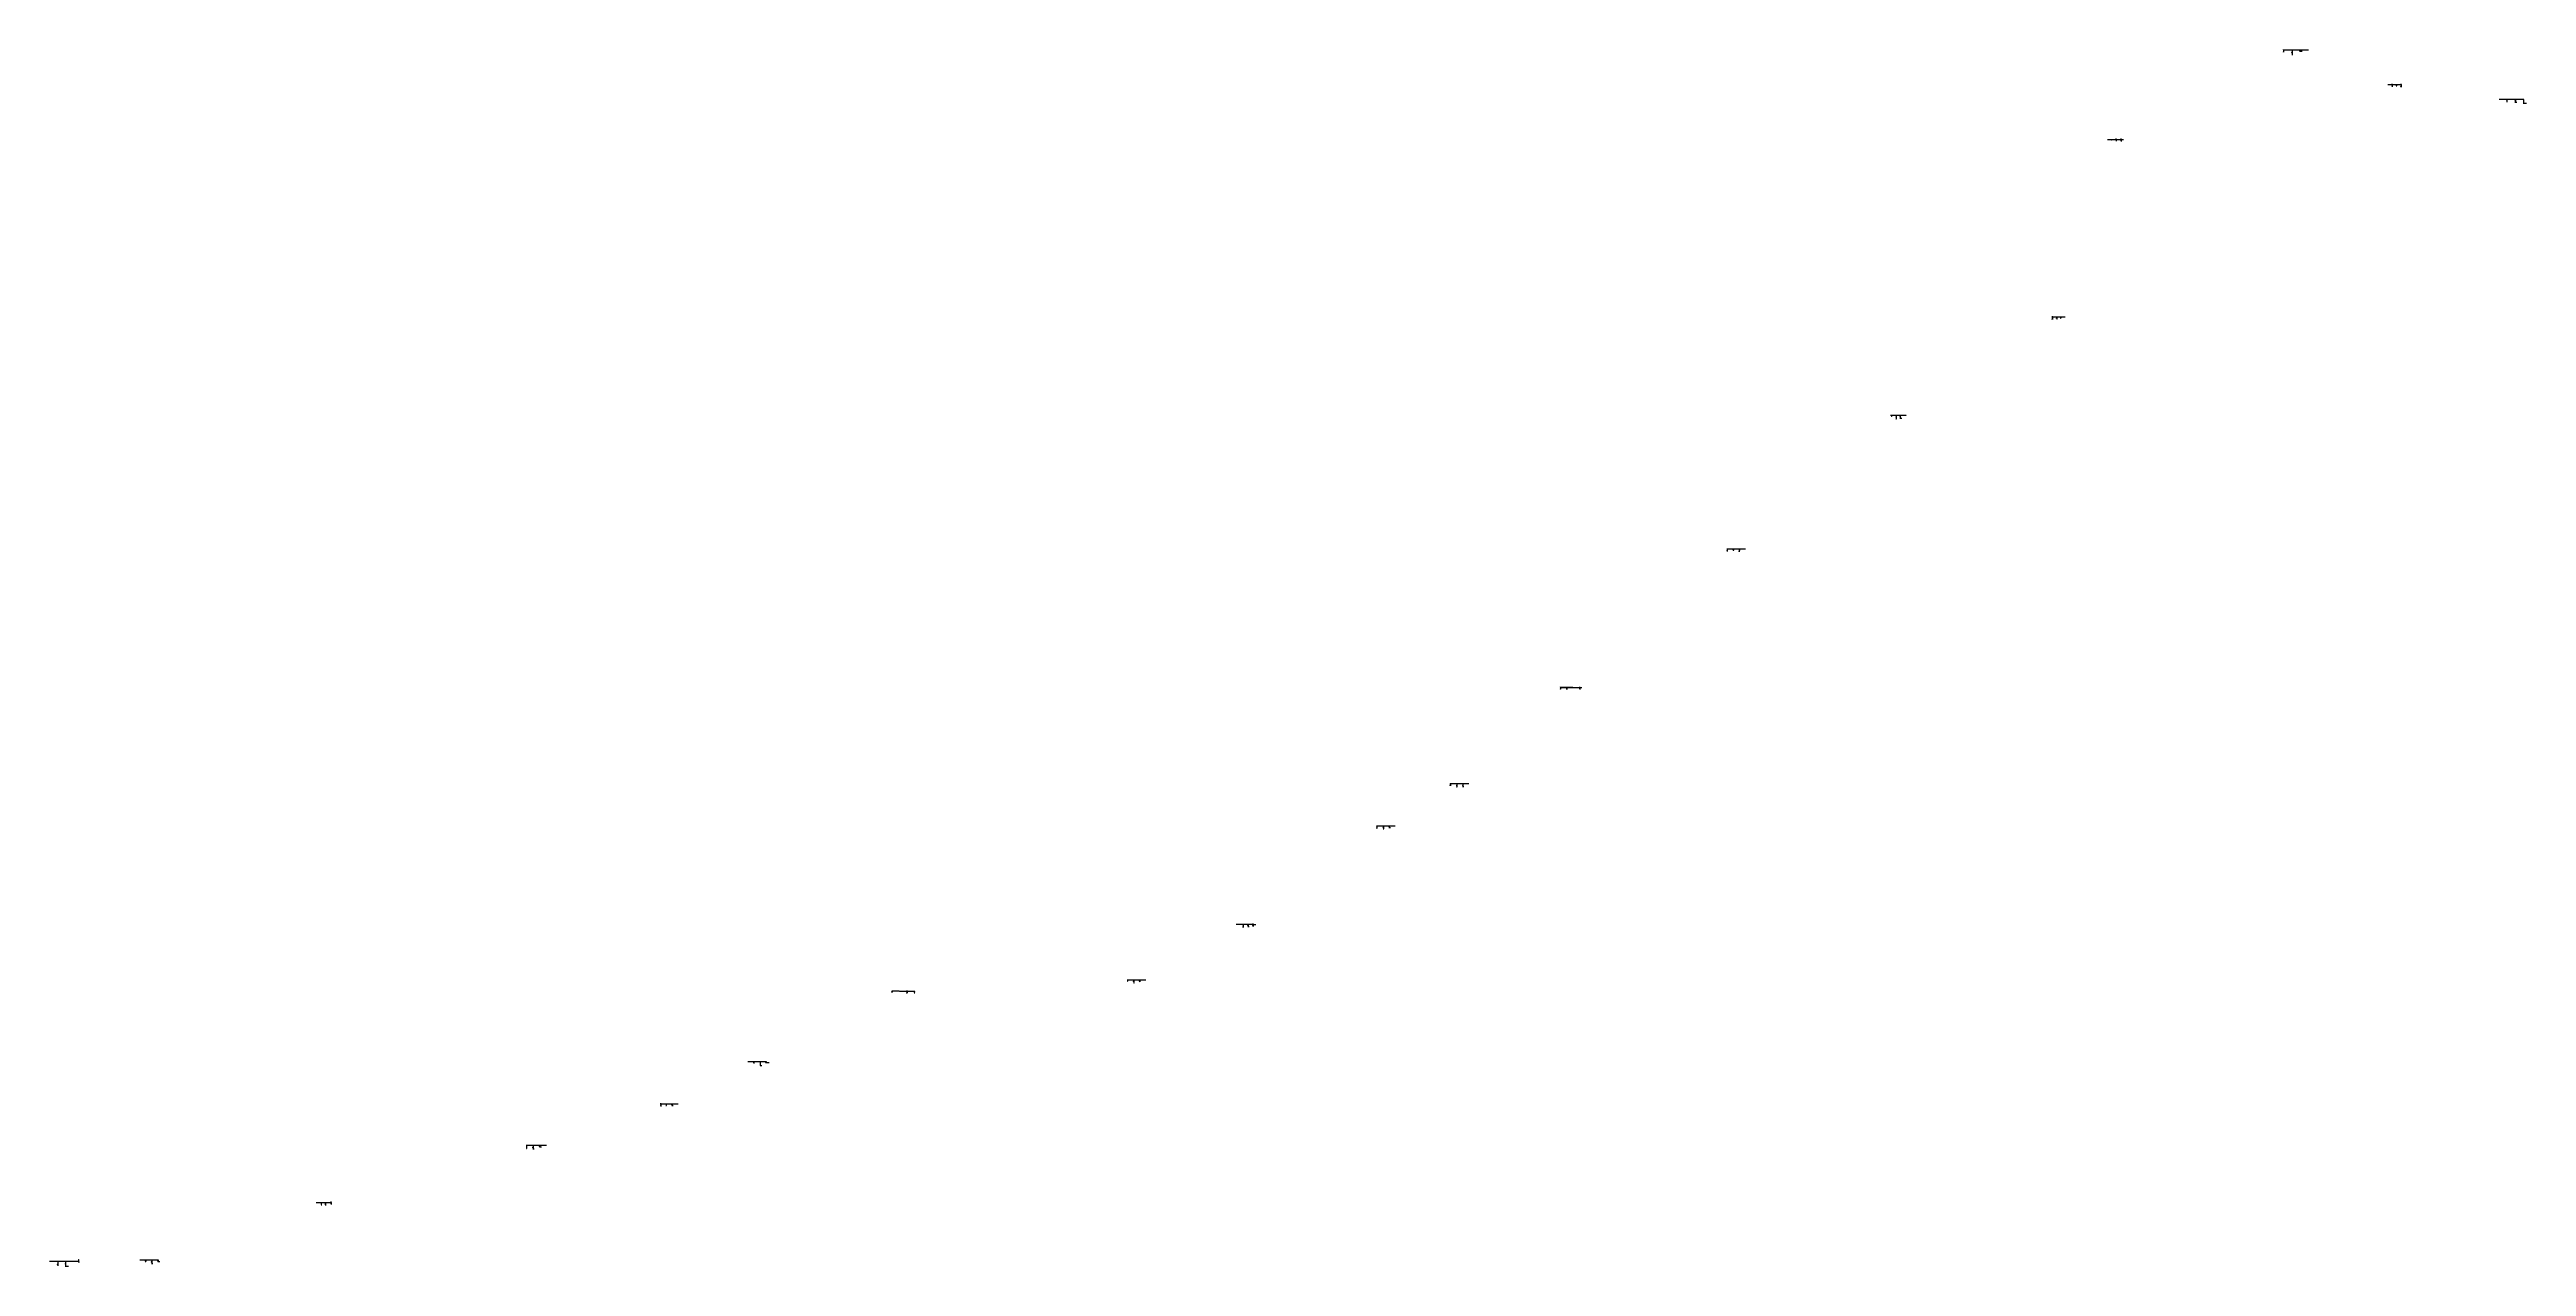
# Model space of a CAD drawing. Header units: metres. Extents: x 419640 to 423521, y 4805667 to 4807574.
import ezdxf

# ---------------------------------------------------------------- set-up
doc = ezdxf.new("R2010")
doc.units = ezdxf.units.M
doc.linetypes.add('DASHED2', pattern=[0.375, 0.25, -0.125])
doc.linetypes.add('HIDDEN', pattern=[0.375, 0.25, -0.125])
doc.layers.add('_pieds', color=253, linetype='HIDDEN')
doc.styles.get("Standard").update_dxf_attribs({"font": 'simplex.shx'})
doc.dimstyles.new('TFO75', dxfattribs={"dimscale": 3, "dimtxt": 0.18, "dimasz": 0.18, "dimexe": 0.18, "dimexo": 0.0625, "dimgap": 0.09, "dimtad": 1, "dimdec": 1, "dimzin": 0, "dimdsep": 46, "dimtxsty": 'Standard', "dimcen": 0.09, "dimclrd": 3, "dimclre": 3, "dimclrt": 1, "dimadec": 4, "dimazin": 0, "dimtfac": 1, "dimtdec": 1, "dimtmove": 0, "dimatfit": 3, "dimfxl": 1, "dimtolj": 1, "dimtzin": 0, "dimarcsym": 0})

# ---------------------------------------------------------------- blocks, each defined once
blk = doc.blocks.new('*D65')
at = {"color": 3, "lineweight": -2, "transparency": 16777216}
for p, q in [((419640, 4805675), (419653.2, 4805675)), ((419652.7, 4805674.5), (419652.7, 4805668.8)), ((419653.9, 4805668.3), (419652.2, 4805668.3))]:
    blk.add_line(p, q, dxfattribs=at)
at = {"color": 3, "transparency": 16777216}
for points in [[(419652.6, 4805674.5), (419652.8, 4805674.5), (419652.7, 4805675)], [(419652.6, 4805668.8), (419652.8, 4805668.8), (419652.7, 4805668.3)]]:
    blk.add_solid(points, dxfattribs=at)
at = {"layer": 'Defpoints', "color": 0, "transparency": 16777216}
for p in [(419639.9, 4805675), (419652.7, 4805668.3), (419654.1, 4805668.3)]:
    blk.add_point(p, dxfattribs=at)
at = {"color": 1, "transparency": 16777216, "insert": (419652.2, 4805669.9), "char_height": 0.54, "attachment_point": 5, "rotation": 90}
blk.add_mtext('\\A1;6.7', dxfattribs=at)
blk = doc.blocks.new('*D66')
at = {"color": 3, "lineweight": -2, "transparency": 16777216}
for p, q in [((419640, 4805675), (419665.6, 4805675)), ((419665.1, 4805674.5), (419665.1, 4805667.2)), ((419669.4, 4805666.7), (419664.6, 4805666.7))]:
    blk.add_line(p, q, dxfattribs=at)
at = {"color": 3, "transparency": 16777216}
for points in [[(419665, 4805674.5), (419665.2, 4805674.5), (419665.1, 4805675)], [(419665, 4805667.2), (419665.2, 4805667.2), (419665.1, 4805666.7)]]:
    blk.add_solid(points, dxfattribs=at)
at = {"layer": 'Defpoints', "color": 0, "transparency": 16777216}
for p in [(419639.9, 4805675), (419665.1, 4805666.7), (419669.6, 4805666.7)]:
    blk.add_point(p, dxfattribs=at)
at = {"color": 1, "transparency": 16777216, "insert": (419664.6, 4805670.8), "char_height": 0.54, "attachment_point": 5, "rotation": 90}
blk.add_mtext('\\A1;8.3', dxfattribs=at)
blk = doc.blocks.new('*D67')
at = {"color": 3, "lineweight": -2, "transparency": 16777216}
for p, q in [((419781.4, 4805677.2), (419791, 4805677.2)), ((419790.9, 4805673.7), (419789.9, 4805673.7)), ((419790.5, 4805676.7), (419790.5, 4805674.3))]:
    blk.add_line(p, q, dxfattribs=at)
at = {"color": 3, "transparency": 16777216}
for points in [[(419790.4, 4805676.7), (419790.6, 4805676.7), (419790.5, 4805677.2)], [(419790.4, 4805674.3), (419790.6, 4805674.3), (419790.5, 4805673.7)]]:
    blk.add_solid(points, dxfattribs=at)
at = {"layer": 'Defpoints', "color": 0, "transparency": 16777216}
for p in [(419781.2, 4805677.2), (419790.5, 4805673.7), (419791.1, 4805673.7)]:
    blk.add_point(p, dxfattribs=at)
at = {"color": 1, "transparency": 16777216, "insert": (419789.9, 4805675.5), "char_height": 0.54, "attachment_point": 5, "rotation": 90}
blk.add_mtext('\\A1;3.5', dxfattribs=at)
blk = doc.blocks.new('*D68')
at = {"color": 3, "lineweight": -2, "transparency": 16777216}
for p, q in [((419781.4, 4805677.2), (419800.5, 4805677.2)), ((419800, 4805676.7), (419800, 4805671.3)), ((419801.7, 4805670.8), (419799.4, 4805670.8))]:
    blk.add_line(p, q, dxfattribs=at)
at = {"color": 3, "transparency": 16777216}
for points in [[(419799.9, 4805676.7), (419800.1, 4805676.7), (419800, 4805677.2)], [(419799.9, 4805671.3), (419800.1, 4805671.3), (419800, 4805670.8)]]:
    blk.add_solid(points, dxfattribs=at)
at = {"layer": 'Defpoints', "color": 0, "transparency": 16777216}
for p in [(419781.2, 4805677.2), (419800, 4805670.8), (419801.9, 4805670.8)]:
    blk.add_point(p, dxfattribs=at)
at = {"color": 1, "transparency": 16777216, "insert": (419799.4, 4805674), "char_height": 0.54, "attachment_point": 5, "rotation": 90}
blk.add_mtext('\\A1;6.4', dxfattribs=at)
blk = doc.blocks.new('*D69')
at = {"color": 3, "lineweight": -2, "transparency": 16777216}
for p, q in [((419781.4, 4805677.2), (419810.6, 4805677.2)), ((419812.5, 4805674), (419809.5, 4805674)), ((419810, 4805676.7), (419810, 4805674.5))]:
    blk.add_line(p, q, dxfattribs=at)
at = {"color": 3, "transparency": 16777216}
for points in [[(419809.9, 4805676.7), (419810.1, 4805676.7), (419810, 4805677.2)], [(419809.9, 4805674.5), (419810.1, 4805674.5), (419810, 4805674)]]:
    blk.add_solid(points, dxfattribs=at)
at = {"layer": 'Defpoints', "color": 0, "transparency": 16777216}
for p in [(419781.2, 4805677.2), (419810, 4805674), (419812.7, 4805674)]:
    blk.add_point(p, dxfattribs=at)
at = {"color": 1, "transparency": 16777216, "insert": (419809.5, 4805675.6), "char_height": 0.54, "attachment_point": 5, "rotation": 90}
blk.add_mtext('\\A1;3.2', dxfattribs=at)
blk = doc.blocks.new('*D70')
at = {"color": 3, "lineweight": -2, "transparency": 16777216}
for p, q in [((420057.6, 4805767.2), (420072.7, 4805767.2)), ((420073.4, 4805762.7), (420071.6, 4805762.7)), ((420072.2, 4805766.6), (420072.2, 4805763.3))]:
    blk.add_line(p, q, dxfattribs=at)
at = {"color": 3, "transparency": 16777216}
for points in [[(420072.1, 4805766.6), (420072.3, 4805766.6), (420072.2, 4805767.2)], [(420072.1, 4805763.3), (420072.3, 4805763.3), (420072.2, 4805762.7)]]:
    blk.add_solid(points, dxfattribs=at)
at = {"layer": 'Defpoints', "color": 0, "transparency": 16777216}
for p in [(420057.4, 4805767.2), (420072.2, 4805762.7), (420073.6, 4805762.7)]:
    blk.add_point(p, dxfattribs=at)
at = {"color": 1, "transparency": 16777216, "insert": (420071.6, 4805765), "char_height": 0.54, "attachment_point": 5, "rotation": 90}
blk.add_mtext('\\A1;4.4', dxfattribs=at)
blk = doc.blocks.new('*D71')
at = {"color": 3, "lineweight": -2, "transparency": 16777216}
for p, q in [((420057.6, 4805767.2), (420081.7, 4805767.2)), ((420081.4, 4805766.6), (420080.6, 4805766.6)), ((420081.1, 4805767.7), (420081.1, 4805768.3)), ((420081.1, 4805767.2), (420081.1, 4805766.6)), ((420081.1, 4805766.1), (420081.1, 4805763.9))]:
    blk.add_line(p, q, dxfattribs=at)
at = {"color": 3, "transparency": 16777216}
for points in [[(420081, 4805767.7), (420081.2, 4805767.7), (420081.1, 4805767.2)], [(420081, 4805766.1), (420081.2, 4805766.1), (420081.1, 4805766.6)]]:
    blk.add_solid(points, dxfattribs=at)
at = {"layer": 'Defpoints', "color": 0, "transparency": 16777216}
for p in [(420057.4, 4805767.2), (420081.1, 4805766.6), (420081.6, 4805766.6)]:
    blk.add_point(p, dxfattribs=at)
at = {"color": 1, "transparency": 16777216, "insert": (420080.6, 4805764.7), "char_height": 0.54, "attachment_point": 5, "rotation": 90}
blk.add_mtext('\\A1;0.6', dxfattribs=at)
blk = doc.blocks.new('*D72')
at = {"color": 3, "lineweight": -2, "transparency": 16777216}
for p, q in [((423477.7, 4807496.4), (423490.5, 4807496.4)), ((423490, 4807495.8), (423490, 4807492.5)), ((423490.9, 4807492), (423489.5, 4807492))]:
    blk.add_line(p, q, dxfattribs=at)
at = {"color": 3, "transparency": 16777216}
for points in [[(423489.9, 4807495.8), (423490.1, 4807495.8), (423490, 4807496.4)], [(423489.9, 4807492.5), (423490.1, 4807492.5), (423490, 4807492)]]:
    blk.add_solid(points, dxfattribs=at)
at = {"layer": 'Defpoints', "color": 0, "transparency": 16777216}
for p in [(423477.5, 4807496.4), (423490, 4807492), (423491.1, 4807492)]:
    blk.add_point(p, dxfattribs=at)
at = {"color": 1, "transparency": 16777216, "insert": (423489.5, 4807494.2), "char_height": 0.54, "attachment_point": 5, "rotation": 90}
blk.add_mtext('\\A1;4.4', dxfattribs=at)
blk = doc.blocks.new('*D73')
at = {"color": 3, "lineweight": -2, "transparency": 16777216}
for p, q in [((423477.7, 4807496.4), (423503.7, 4807496.4)), ((423503.2, 4807495.8), (423503.2, 4807491.5)), ((423505.5, 4807491), (423502.6, 4807491))]:
    blk.add_line(p, q, dxfattribs=at)
at = {"color": 3, "transparency": 16777216}
for points in [[(423503.1, 4807495.8), (423503.3, 4807495.8), (423503.2, 4807496.4)], [(423503.1, 4807491.5), (423503.3, 4807491.5), (423503.2, 4807491)]]:
    blk.add_solid(points, dxfattribs=at)
at = {"layer": 'Defpoints', "color": 0, "transparency": 16777216}
for p in [(423477.5, 4807496.4), (423503.2, 4807491), (423505.6, 4807491)]:
    blk.add_point(p, dxfattribs=at)
at = {"color": 1, "transparency": 16777216, "insert": (423502.6, 4807493.7), "char_height": 0.54, "attachment_point": 5, "rotation": 90}
blk.add_mtext('\\A1;5.4', dxfattribs=at)
blk = doc.blocks.new('*D74')
at = {"color": 3, "lineweight": -2, "transparency": 16777216}
for p, q in [((423477.7, 4807496.4), (423516.7, 4807496.4)), ((423516.1, 4807495.8), (423516.1, 4807490.1)), ((423520.4, 4807489.6), (423515.6, 4807489.6))]:
    blk.add_line(p, q, dxfattribs=at)
at = {"color": 3, "transparency": 16777216}
for points in [[(423516, 4807495.8), (423516.2, 4807495.8), (423516.1, 4807496.4)], [(423516, 4807490.1), (423516.2, 4807490.1), (423516.1, 4807489.6)]]:
    blk.add_solid(points, dxfattribs=at)
at = {"layer": 'Defpoints', "color": 0, "transparency": 16777216}
for p in [(423477.5, 4807496.4), (423516.1, 4807489.6), (423520.6, 4807489.6)]:
    blk.add_point(p, dxfattribs=at)
at = {"color": 1, "transparency": 16777216, "insert": (423515.6, 4807493), "char_height": 0.54, "attachment_point": 5, "rotation": 90}
blk.add_mtext('\\A1;6.8', dxfattribs=at)
blk = doc.blocks.new('*D75')
at = {"color": 3, "lineweight": -2, "transparency": 16777216}
for p, q in [((423303.3, 4807519.3), (423310.9, 4807519.3)), ((423310.2, 4807518.5), (423310.9, 4807518.5)), ((423310.3, 4807519.9), (423310.3, 4807520.4)), ((423310.3, 4807519.3), (423310.3, 4807518.5)), ((423310.3, 4807518), (423310.3, 4807515.8))]:
    blk.add_line(p, q, dxfattribs=at)
at = {"color": 3, "transparency": 16777216}
for points in [[(423310.2, 4807519.9), (423310.4, 4807519.9), (423310.3, 4807519.3)], [(423310.2, 4807518), (423310.4, 4807518), (423310.3, 4807518.5)]]:
    blk.add_solid(points, dxfattribs=at)
at = {"layer": 'Defpoints', "color": 0, "transparency": 16777216}
for p in [(423303.1, 4807519.3), (423310, 4807518.5), (423310.3, 4807518.5)]:
    blk.add_point(p, dxfattribs=at)
at = {"color": 1, "transparency": 16777216, "insert": (423309.8, 4807516.6), "char_height": 0.54, "attachment_point": 5, "rotation": 90}
blk.add_mtext('\\A1;0.8', dxfattribs=at)
blk = doc.blocks.new('*D76')
at = {"color": 3, "lineweight": -2, "transparency": 16777216}
for p, q in [((423303.4, 4807519.3), (423317.5, 4807519.3)), ((423316.9, 4807518.8), (423316.9, 4807517.5)), ((423317, 4807517), (423317.5, 4807517))]:
    blk.add_line(p, q, dxfattribs=at)
at = {"color": 3, "transparency": 16777216}
for points in [[(423316.8, 4807518.8), (423317, 4807518.8), (423316.9, 4807519.3)], [(423316.8, 4807517.5), (423317, 4807517.5), (423316.9, 4807517)]]:
    blk.add_solid(points, dxfattribs=at)
at = {"layer": 'Defpoints', "color": 0, "transparency": 16777216}
for p in [(423303.2, 4807519.3), (423316.8, 4807517), (423316.9, 4807517)]:
    blk.add_point(p, dxfattribs=at)
at = {"color": 1, "transparency": 16777216, "insert": (423316.4, 4807518.2), "char_height": 0.54, "attachment_point": 5, "rotation": 90}
blk.add_mtext('\\A1;2.4', dxfattribs=at)
blk = doc.blocks.new('*D77')
at = {"color": 3, "lineweight": -2, "transparency": 16777216}
for p, q in [((423303.4, 4807519.3), (423324.6, 4807519.3)), ((423323.8, 4807518), (423324.6, 4807518)), ((423324, 4807519.9), (423324, 4807520.4)), ((423324, 4807519.3), (423324, 4807518)), ((423324, 4807517.5), (423324, 4807515.3))]:
    blk.add_line(p, q, dxfattribs=at)
at = {"color": 3, "transparency": 16777216}
for points in [[(423323.9, 4807519.9), (423324.1, 4807519.9), (423324, 4807519.3)], [(423323.9, 4807517.5), (423324.1, 4807517.5), (423324, 4807518)]]:
    blk.add_solid(points, dxfattribs=at)
at = {"layer": 'Defpoints', "color": 0, "transparency": 16777216}
for p in [(423303.2, 4807519.3), (423323.6, 4807518), (423324, 4807518)]:
    blk.add_point(p, dxfattribs=at)
at = {"color": 1, "transparency": 16777216, "insert": (423323.5, 4807516.1), "char_height": 0.54, "attachment_point": 5, "rotation": 90}
blk.add_mtext('\\A1;1.3', dxfattribs=at)
blk = doc.blocks.new('*D78')
at = {"color": 3, "lineweight": -2, "transparency": 16777216}
for p, q in [((423178.7, 4807573.1), (423165.5, 4807573.1)), ((423169.1, 4807571.2), (423165.5, 4807571.2)), ((423166, 4807572.6), (423166, 4807571.7))]:
    blk.add_line(p, q, dxfattribs=at)
at = {"color": 3, "transparency": 16777216}
for points in [[(423165.9, 4807572.6), (423166.1, 4807572.6), (423166, 4807573.1)], [(423165.9, 4807571.7), (423166.1, 4807571.7), (423166, 4807571.2)]]:
    blk.add_solid(points, dxfattribs=at)
at = {"layer": 'Defpoints', "color": 0, "transparency": 16777216}
for p in [(423166, 4807571.2), (423169.3, 4807571.2), (423178.9, 4807573.1)]:
    blk.add_point(p, dxfattribs=at)
at = {"color": 1, "transparency": 16777216, "insert": (423165.5, 4807572.2), "char_height": 0.54, "attachment_point": 5, "rotation": 90}
blk.add_mtext('\\A1;2.0', dxfattribs=at)
blk = doc.blocks.new('*D79')
at = {"color": 3, "lineweight": -2, "transparency": 16777216}
for p, q in [((423178.7, 4807573.1), (423152.9, 4807573.1)), ((423154.6, 4807565.8), (423152.9, 4807565.8)), ((423153.4, 4807572.6), (423153.4, 4807566.3))]:
    blk.add_line(p, q, dxfattribs=at)
at = {"color": 3, "transparency": 16777216}
for points in [[(423153.4, 4807572.6), (423153.5, 4807572.6), (423153.4, 4807573.1)], [(423153.4, 4807566.3), (423153.5, 4807566.3), (423153.4, 4807565.8)]]:
    blk.add_solid(points, dxfattribs=at)
at = {"layer": 'Defpoints', "color": 0, "transparency": 16777216}
for p in [(423153.4, 4807565.8), (423154.8, 4807565.8), (423178.9, 4807573.1)]:
    blk.add_point(p, dxfattribs=at)
at = {"color": 1, "transparency": 16777216, "insert": (423152.9, 4807569.5), "char_height": 0.54, "attachment_point": 5, "rotation": 90}
blk.add_mtext('\\A1;7.4', dxfattribs=at)
blk = doc.blocks.new('*D80')
at = {"color": 3, "lineweight": -2, "transparency": 16777216}
for p, q in [((423140, 4807573.7), (423140, 4807574.2)), ((423178.7, 4807573.1), (423139.4, 4807573.1)), ((423140.4, 4807572.8), (423139.4, 4807572.8)), ((423140, 4807573.1), (423140, 4807572.8)), ((423140, 4807572.2), (423140, 4807570))]:
    blk.add_line(p, q, dxfattribs=at)
at = {"color": 3, "transparency": 16777216}
for points in [[(423139.9, 4807573.7), (423140.1, 4807573.7), (423140, 4807573.1)], [(423139.9, 4807572.2), (423140.1, 4807572.2), (423140, 4807572.8)]]:
    blk.add_solid(points, dxfattribs=at)
at = {"layer": 'Defpoints', "color": 0, "transparency": 16777216}
for p in [(423140, 4807572.8), (423140.6, 4807572.8), (423178.9, 4807573.1)]:
    blk.add_point(p, dxfattribs=at)
at = {"color": 1, "transparency": 16777216, "insert": (423139.4, 4807570.8), "char_height": 0.54, "attachment_point": 5, "rotation": 90}
blk.add_mtext('\\A1;0.4', dxfattribs=at)
blk = doc.blocks.new('*D81')
at = {"color": 3, "lineweight": -2, "transparency": 16777216}
for p, q in [((422864.6, 4807433.4), (422871.8, 4807433.4)), ((422871.2, 4807431.7), (422870.7, 4807431.7)), ((422871.3, 4807432.8), (422871.3, 4807432.3))]:
    blk.add_line(p, q, dxfattribs=at)
at = {"color": 3, "transparency": 16777216}
for points in [[(422871.2, 4807432.8), (422871.4, 4807432.8), (422871.3, 4807433.4)], [(422871.2, 4807432.3), (422871.4, 4807432.3), (422871.3, 4807431.7)]]:
    blk.add_solid(points, dxfattribs=at)
at = {"layer": 'Defpoints', "color": 0, "transparency": 16777216}
for p in [(422864.4, 4807433.4), (422871.3, 4807431.7), (422871.4, 4807431.7)]:
    blk.add_point(p, dxfattribs=at)
at = {"color": 1, "transparency": 16777216, "insert": (422870.7, 4807432.6), "char_height": 0.54, "attachment_point": 5, "rotation": 90}
blk.add_mtext('\\A1;1.7', dxfattribs=at)
blk = doc.blocks.new('*D82')
at = {"color": 3, "lineweight": -2, "transparency": 16777216}
for p, q in [((422864.6, 4807433.4), (422878.4, 4807433.4)), ((422878.5, 4807431.8), (422877.3, 4807431.8)), ((422877.9, 4807433.9), (422877.9, 4807434.5)), ((422877.9, 4807433.4), (422877.9, 4807431.8)), ((422877.9, 4807431.2), (422877.9, 4807430.7))]:
    blk.add_line(p, q, dxfattribs=at)
at = {"color": 3, "transparency": 16777216}
for points in [[(422877.8, 4807433.9), (422878, 4807433.9), (422877.9, 4807433.4)], [(422877.8, 4807431.2), (422878, 4807431.2), (422877.9, 4807431.8)]]:
    blk.add_solid(points, dxfattribs=at)
at = {"layer": 'Defpoints', "color": 0, "transparency": 16777216}
for p in [(422864.4, 4807433.4), (422877.9, 4807431.8), (422878.6, 4807431.8)]:
    blk.add_point(p, dxfattribs=at)
at = {"color": 1, "transparency": 16777216, "insert": (422877.3, 4807432.6), "char_height": 0.54, "attachment_point": 5, "rotation": 90}
blk.add_mtext('\\A1;1.6', dxfattribs=at)
blk = doc.blocks.new('*D83')
at = {"color": 3, "lineweight": -2, "transparency": 16777216}
for p, q in [((422864.6, 4807433.4), (422886.3, 4807433.4)), ((422885, 4807432.9), (422886.3, 4807432.9)), ((422885.8, 4807433.9), (422885.8, 4807434.5)), ((422885.8, 4807433.4), (422885.8, 4807432.9)), ((422885.8, 4807432.3), (422885.8, 4807430.1))]:
    blk.add_line(p, q, dxfattribs=at)
at = {"color": 3, "transparency": 16777216}
for points in [[(422885.7, 4807433.9), (422885.9, 4807433.9), (422885.8, 4807433.4)], [(422885.7, 4807432.3), (422885.9, 4807432.3), (422885.8, 4807432.9)]]:
    blk.add_solid(points, dxfattribs=at)
at = {"layer": 'Defpoints', "color": 0, "transparency": 16777216}
for p in [(422864.4, 4807433.4), (422884.8, 4807432.9), (422885.8, 4807432.9)]:
    blk.add_point(p, dxfattribs=at)
at = {"color": 1, "transparency": 16777216, "insert": (422885.2, 4807431), "char_height": 0.54, "attachment_point": 5, "rotation": 90}
blk.add_mtext('\\A1;0.5', dxfattribs=at)
blk = doc.blocks.new('*D84')
at = {"color": 3, "lineweight": -2, "transparency": 16777216}
for p, q in [((422798, 4807154.9), (422790.6, 4807154.9)), ((422791.2, 4807152.7), (422790.6, 4807152.7)), ((422791.1, 4807154.4), (422791.1, 4807153.2))]:
    blk.add_line(p, q, dxfattribs=at)
at = {"color": 3, "transparency": 16777216}
for points in [[(422791, 4807154.4), (422791.2, 4807154.4), (422791.1, 4807154.9)], [(422791, 4807153.2), (422791.2, 4807153.2), (422791.1, 4807152.7)]]:
    blk.add_solid(points, dxfattribs=at)
at = {"layer": 'Defpoints', "color": 0, "transparency": 16777216}
for p in [(422791.1, 4807152.7), (422791.4, 4807152.7), (422798.2, 4807154.9)]:
    blk.add_point(p, dxfattribs=at)
at = {"color": 1, "transparency": 16777216, "insert": (422790.6, 4807153.8), "char_height": 0.54, "attachment_point": 5, "rotation": 90}
blk.add_mtext('\\A1;2.3', dxfattribs=at)
blk = doc.blocks.new('*D85')
at = {"color": 3, "lineweight": -2, "transparency": 16777216}
for p, q in [((422798, 4807154.9), (422784.1, 4807154.9)), ((422784.6, 4807154.4), (422784.6, 4807152.3)), ((422784.8, 4807151.7), (422785.2, 4807151.7))]:
    blk.add_line(p, q, dxfattribs=at)
at = {"color": 3, "transparency": 16777216}
for points in [[(422784.5, 4807154.4), (422784.7, 4807154.4), (422784.6, 4807154.9)], [(422784.5, 4807152.3), (422784.7, 4807152.3), (422784.6, 4807151.7)]]:
    blk.add_solid(points, dxfattribs=at)
at = {"layer": 'Defpoints', "color": 0, "transparency": 16777216}
for p in [(422784.6, 4807151.7), (422784.6, 4807151.7), (422798.2, 4807154.9)]:
    blk.add_point(p, dxfattribs=at)
at = {"color": 1, "transparency": 16777216, "insert": (422784.1, 4807153.3), "char_height": 0.54, "attachment_point": 5, "rotation": 90}
blk.add_mtext('\\A1;3.2', dxfattribs=at)
blk = doc.blocks.new('*D86')
at = {"color": 3, "lineweight": -2, "transparency": 16777216}
for p, q in [((422798, 4807154.9), (422777.2, 4807154.9)), ((422777.6, 4807153.6), (422777.2, 4807153.6)), ((422777.8, 4807155.5), (422777.8, 4807156)), ((422777.8, 4807154.9), (422777.8, 4807153.6)), ((422777.8, 4807153), (422777.8, 4807150.9))]:
    blk.add_line(p, q, dxfattribs=at)
at = {"color": 3, "transparency": 16777216}
for points in [[(422777.7, 4807155.5), (422777.9, 4807155.5), (422777.8, 4807154.9)], [(422777.7, 4807153), (422777.9, 4807153), (422777.8, 4807153.6)]]:
    blk.add_solid(points, dxfattribs=at)
at = {"layer": 'Defpoints', "color": 0, "transparency": 16777216}
for p in [(422777.8, 4807153.6), (422777.8, 4807153.6), (422798.2, 4807154.9)]:
    blk.add_point(p, dxfattribs=at)
at = {"color": 1, "transparency": 16777216, "insert": (422777.2, 4807151.7), "char_height": 0.54, "attachment_point": 5, "rotation": 90}
blk.add_mtext('\\A1;1.4', dxfattribs=at)
blk = doc.blocks.new('*D87')
at = {"color": 3, "lineweight": -2, "transparency": 16777216}
for p, q in [((422546.5, 4807000.7), (422539, 4807000.7)), ((422541.8, 4806995.8), (422539, 4806995.8)), ((422539.5, 4807000.2), (422539.5, 4806996.3))]:
    blk.add_line(p, q, dxfattribs=at)
at = {"color": 3, "transparency": 16777216}
for points in [[(422539.4, 4807000.2), (422539.6, 4807000.2), (422539.5, 4807000.7)], [(422539.4, 4806996.3), (422539.6, 4806996.3), (422539.5, 4806995.8)]]:
    blk.add_solid(points, dxfattribs=at)
at = {"layer": 'Defpoints', "color": 0, "transparency": 16777216}
for p in [(422539.5, 4806995.8), (422542, 4806995.8), (422546.7, 4807000.7)]:
    blk.add_point(p, dxfattribs=at)
at = {"color": 1, "transparency": 16777216, "insert": (422539, 4806998.3), "char_height": 0.54, "attachment_point": 5, "rotation": 90}
blk.add_mtext('\\A1;4.9', dxfattribs=at)
blk = doc.blocks.new('*D88')
at = {"color": 3, "lineweight": -2, "transparency": 16777216}
for p, q in [((422546.5, 4807000.7), (422532.7, 4807000.7)), ((422533.8, 4806994.9), (422532.7, 4806994.9)), ((422533.2, 4807000.2), (422533.2, 4806995.5))]:
    blk.add_line(p, q, dxfattribs=at)
at = {"color": 3, "transparency": 16777216}
for points in [[(422533.1, 4807000.2), (422533.3, 4807000.2), (422533.2, 4807000.7)], [(422533.1, 4806995.5), (422533.3, 4806995.5), (422533.2, 4806994.9)]]:
    blk.add_solid(points, dxfattribs=at)
at = {"layer": 'Defpoints', "color": 0, "transparency": 16777216}
for p in [(422533.2, 4806994.9), (422534, 4806994.9), (422546.7, 4807000.7)]:
    blk.add_point(p, dxfattribs=at)
at = {"color": 1, "transparency": 16777216, "insert": (422532.7, 4806997.8), "char_height": 0.54, "attachment_point": 5, "rotation": 90}
blk.add_mtext('\\A1;5.8', dxfattribs=at)
blk = doc.blocks.new('*D89')
at = {"color": 3, "lineweight": -2, "transparency": 16777216}
for p, q in [((422546.5, 4807000.7), (422525.6, 4807000.7)), ((422526.1, 4806998.8), (422525.6, 4806998.8)), ((422526.1, 4807000.2), (422526.1, 4806999.4))]:
    blk.add_line(p, q, dxfattribs=at)
at = {"color": 3, "transparency": 16777216}
for points in [[(422526, 4807000.2), (422526.2, 4807000.2), (422526.1, 4807000.7)], [(422526, 4806999.4), (422526.2, 4806999.4), (422526.1, 4806998.8)]]:
    blk.add_solid(points, dxfattribs=at)
at = {"layer": 'Defpoints', "color": 0, "transparency": 16777216}
for p in [(422526.1, 4806998.8), (422526.3, 4806998.8), (422546.7, 4807000.7)]:
    blk.add_point(p, dxfattribs=at)
at = {"color": 1, "transparency": 16777216, "insert": (422525.6, 4806999.8), "char_height": 0.54, "attachment_point": 5, "rotation": 90}
blk.add_mtext('\\A1;1.9', dxfattribs=at)
blk = doc.blocks.new('*D90')
at = {"color": 3, "lineweight": -2, "transparency": 16777216}
for p, q in [((422297, 4806790.8), (422286.7, 4806790.8)), ((422288.4, 4806789.3), (422286.7, 4806789.3)), ((422287.3, 4806791.3), (422287.3, 4806791.8)), ((422287.3, 4806790.8), (422287.3, 4806789.3)), ((422287.3, 4806788.8), (422287.3, 4806786.7))]:
    blk.add_line(p, q, dxfattribs=at)
at = {"color": 3, "transparency": 16777216}
for points in [[(422287.2, 4806791.3), (422287.4, 4806791.3), (422287.3, 4806790.8)], [(422287.2, 4806788.8), (422287.4, 4806788.8), (422287.3, 4806789.3)]]:
    blk.add_solid(points, dxfattribs=at)
at = {"layer": 'Defpoints', "color": 0, "transparency": 16777216}
for p in [(422287.3, 4806789.3), (422288.6, 4806789.3), (422297.2, 4806790.8)]:
    blk.add_point(p, dxfattribs=at)
at = {"color": 1, "transparency": 16777216, "insert": (422286.7, 4806787.5), "char_height": 0.54, "attachment_point": 5, "rotation": 90}
blk.add_mtext('\\A1;1.4', dxfattribs=at)
blk = doc.blocks.new('*D91')
at = {"color": 3, "lineweight": -2, "transparency": 16777216}
for p, q in [((422297, 4806790.8), (422277.5, 4806790.8)), ((422278.5, 4806788.8), (422277.5, 4806788.8)), ((422278.1, 4806790.2), (422278.1, 4806789.3))]:
    blk.add_line(p, q, dxfattribs=at)
at = {"color": 3, "transparency": 16777216}
for points in [[(422278, 4806790.2), (422278.2, 4806790.2), (422278.1, 4806790.8)], [(422278, 4806789.3), (422278.2, 4806789.3), (422278.1, 4806788.8)]]:
    blk.add_solid(points, dxfattribs=at)
at = {"layer": 'Defpoints', "color": 0, "transparency": 16777216}
for p in [(422278.1, 4806788.8), (422278.7, 4806788.8), (422297.2, 4806790.8)]:
    blk.add_point(p, dxfattribs=at)
at = {"color": 1, "transparency": 16777216, "insert": (422277.5, 4806789.8), "char_height": 0.54, "attachment_point": 5, "rotation": 90}
blk.add_mtext('\\A1;2.0', dxfattribs=at)
blk = doc.blocks.new('*D92')
at = {"color": 3, "lineweight": -2, "transparency": 16777216}
for p, q in [((422297, 4806790.8), (422267.8, 4806790.8)), ((422268.6, 4806790.2), (422267.8, 4806790.2)), ((422268.3, 4806791.3), (422268.3, 4806791.8)), ((422268.3, 4806790.8), (422268.3, 4806790.2)), ((422268.3, 4806789.6), (422268.3, 4806787.4))]:
    blk.add_line(p, q, dxfattribs=at)
at = {"color": 3, "transparency": 16777216}
for points in [[(422268.2, 4806791.3), (422268.4, 4806791.3), (422268.3, 4806790.8)], [(422268.2, 4806789.6), (422268.4, 4806789.6), (422268.3, 4806790.2)]]:
    blk.add_solid(points, dxfattribs=at)
at = {"layer": 'Defpoints', "color": 0, "transparency": 16777216}
for p in [(422268.3, 4806790.2), (422268.7, 4806790.2), (422297.2, 4806790.8)]:
    blk.add_point(p, dxfattribs=at)
at = {"color": 1, "transparency": 16777216, "insert": (422267.8, 4806788.3), "char_height": 0.54, "attachment_point": 5, "rotation": 90}
blk.add_mtext('\\A1;0.6', dxfattribs=at)
blk = doc.blocks.new('*D93')
at = {"color": 3, "lineweight": -2, "transparency": 16777216}
for p, q in [((422026.9, 4806574.3), (422038.2, 4806574.3)), ((422036.4, 4806573.9), (422038.2, 4806573.9)), ((422037.7, 4806574.9), (422037.7, 4806575.4)), ((422037.7, 4806574.3), (422037.7, 4806573.9)), ((422037.7, 4806573.3), (422037.7, 4806571.1))]:
    blk.add_line(p, q, dxfattribs=at)
at = {"color": 3, "transparency": 16777216}
for points in [[(422037.6, 4806574.9), (422037.8, 4806574.9), (422037.7, 4806574.3)], [(422037.6, 4806573.3), (422037.8, 4806573.3), (422037.7, 4806573.9)]]:
    blk.add_solid(points, dxfattribs=at)
at = {"layer": 'Defpoints', "color": 0, "transparency": 16777216}
for p in [(422026.7, 4806574.3), (422036.2, 4806573.9), (422037.7, 4806573.9)]:
    blk.add_point(p, dxfattribs=at)
at = {"color": 1, "transparency": 16777216, "insert": (422037.1, 4806572), "char_height": 0.54, "attachment_point": 5, "rotation": 90}
blk.add_mtext('\\A1;0.4', dxfattribs=at)
blk = doc.blocks.new('*D94')
at = {"color": 3, "lineweight": -2, "transparency": 16777216}
for p, q in [((422026.5, 4806574.3), (422006.7, 4806574.3)), ((422007.6, 4806574.1), (422006.7, 4806574.1)), ((422007.2, 4806574.9), (422007.2, 4806575.4)), ((422007.2, 4806574.3), (422007.2, 4806574.1)), ((422007.2, 4806573.6), (422007.2, 4806571.4))]:
    blk.add_line(p, q, dxfattribs=at)
at = {"color": 3, "transparency": 16777216}
for points in [[(422007.1, 4806574.9), (422007.3, 4806574.9), (422007.2, 4806574.3)], [(422007.1, 4806573.6), (422007.3, 4806573.6), (422007.2, 4806574.1)]]:
    blk.add_solid(points, dxfattribs=at)
at = {"layer": 'Defpoints', "color": 0, "transparency": 16777216}
for p in [(422007.2, 4806574.1), (422007.7, 4806574.1), (422026.7, 4806574.3)]:
    blk.add_point(p, dxfattribs=at)
at = {"color": 1, "transparency": 16777216, "insert": (422006.7, 4806572.2), "char_height": 0.54, "attachment_point": 5, "rotation": 90}
blk.add_mtext('\\A1;0.2', dxfattribs=at)
blk = doc.blocks.new('*D95')
at = {"color": 3, "lineweight": -2, "transparency": 16777216}
for p, q in [((422026.5, 4806574.3), (422016.8, 4806574.3)), ((422017.5, 4806571.3), (422016.8, 4806571.3)), ((422017.3, 4806573.8), (422017.3, 4806571.8))]:
    blk.add_line(p, q, dxfattribs=at)
at = {"color": 3, "transparency": 16777216}
for points in [[(422017.2, 4806573.8), (422017.4, 4806573.8), (422017.3, 4806574.3)], [(422017.2, 4806571.8), (422017.4, 4806571.8), (422017.3, 4806571.3)]]:
    blk.add_solid(points, dxfattribs=at)
at = {"layer": 'Defpoints', "color": 0, "transparency": 16777216}
for p in [(422017.3, 4806571.3), (422017.7, 4806571.3), (422026.7, 4806574.3)]:
    blk.add_point(p, dxfattribs=at)
at = {"color": 1, "transparency": 16777216, "insert": (422016.8, 4806572.8), "char_height": 0.54, "attachment_point": 5, "rotation": 90}
blk.add_mtext('\\A1;3.0', dxfattribs=at)
blk = doc.blocks.new('*D96')
at = {"color": 3, "lineweight": -2, "transparency": 16777216}
for p, q in [((421863.6, 4806423), (421853.7, 4806423)), ((421855.9, 4806418.6), (421853.7, 4806418.6)), ((421854.3, 4806422.4), (421854.3, 4806419.2))]:
    blk.add_line(p, q, dxfattribs=at)
at = {"color": 3, "transparency": 16777216}
for points in [[(421854.2, 4806422.4), (421854.4, 4806422.4), (421854.3, 4806423)], [(421854.2, 4806419.2), (421854.4, 4806419.2), (421854.3, 4806418.6)]]:
    blk.add_solid(points, dxfattribs=at)
at = {"layer": 'Defpoints', "color": 0, "transparency": 16777216}
for p in [(421854.3, 4806418.6), (421856.1, 4806418.6), (421863.8, 4806423)]:
    blk.add_point(p, dxfattribs=at)
at = {"color": 1, "transparency": 16777216, "insert": (421853.7, 4806420.8), "char_height": 0.54, "attachment_point": 5, "rotation": 90}
blk.add_mtext('\\A1;4.4', dxfattribs=at)
blk = doc.blocks.new('*D97')
at = {"color": 3, "lineweight": -2, "transparency": 16777216}
for p, q in [((421863.6, 4806423), (421844.1, 4806423)), ((421845.4, 4806417.8), (421844.1, 4806417.8)), ((421844.7, 4806422.4), (421844.7, 4806418.4))]:
    blk.add_line(p, q, dxfattribs=at)
at = {"color": 3, "transparency": 16777216}
for points in [[(421844.6, 4806422.4), (421844.8, 4806422.4), (421844.7, 4806423)], [(421844.6, 4806418.4), (421844.8, 4806418.4), (421844.7, 4806417.8)]]:
    blk.add_solid(points, dxfattribs=at)
at = {"layer": 'Defpoints', "color": 0, "transparency": 16777216}
for p in [(421844.7, 4806417.8), (421845.6, 4806417.8), (421863.8, 4806423)]:
    blk.add_point(p, dxfattribs=at)
at = {"color": 1, "transparency": 16777216, "insert": (421844.1, 4806420.4), "char_height": 0.54, "attachment_point": 5, "rotation": 90}
blk.add_mtext('\\A1;5.1', dxfattribs=at)
blk = doc.blocks.new('*D98')
at = {"color": 3, "lineweight": -2, "transparency": 16777216}
for p, q in [((421863.6, 4806423), (421834.1, 4806423)), ((421835.2, 4806422.9), (421834.1, 4806422.9)), ((421834.6, 4806423.5), (421834.6, 4806424.1)), ((421834.6, 4806423), (421834.6, 4806422.9)), ((421834.6, 4806422.3), (421834.6, 4806420.3))]:
    blk.add_line(p, q, dxfattribs=at)
at = {"color": 3, "transparency": 16777216}
for points in [[(421834.5, 4806423.5), (421834.7, 4806423.5), (421834.6, 4806423)], [(421834.5, 4806422.3), (421834.7, 4806422.3), (421834.6, 4806422.9)]]:
    blk.add_solid(points, dxfattribs=at)
at = {"layer": 'Defpoints', "color": 0, "transparency": 16777216}
for p in [(421834.6, 4806422.9), (421835.4, 4806422.9), (421863.8, 4806423)]:
    blk.add_point(p, dxfattribs=at)
at = {"color": 1, "transparency": 16777216, "insert": (421834.1, 4806421.1), "char_height": 0.54, "attachment_point": 5, "rotation": 90}
blk.add_mtext('\\A1;0.1', dxfattribs=at)
blk = doc.blocks.new('*D99')
at = {"color": 3, "lineweight": -2, "transparency": 16777216}
for p, q in [((421748.2, 4806357), (421738.3, 4806357)), ((421740.9, 4806354.3), (421738.3, 4806354.3)), ((421738.9, 4806356.5), (421738.9, 4806354.9))]:
    blk.add_line(p, q, dxfattribs=at)
at = {"color": 3, "transparency": 16777216}
for points in [[(421738.8, 4806356.5), (421739, 4806356.5), (421738.9, 4806357)], [(421738.8, 4806354.9), (421739, 4806354.9), (421738.9, 4806354.3)]]:
    blk.add_solid(points, dxfattribs=at)
at = {"layer": 'Defpoints', "color": 0, "transparency": 16777216}
for p in [(421738.9, 4806354.3), (421741.1, 4806354.3), (421748.4, 4806357)]:
    blk.add_point(p, dxfattribs=at)
at = {"color": 1, "transparency": 16777216, "insert": (421738.3, 4806355.7), "char_height": 0.54, "attachment_point": 5, "rotation": 90}
blk.add_mtext('\\A1;2.7', dxfattribs=at)
blk = doc.blocks.new('*D100')
at = {"color": 3, "lineweight": -2, "transparency": 16777216}
for p, q in [((421748.2, 4806357), (421729.3, 4806357)), ((421730.6, 4806352.2), (421729.3, 4806352.2)), ((421729.8, 4806356.5), (421729.8, 4806352.8))]:
    blk.add_line(p, q, dxfattribs=at)
at = {"color": 3, "transparency": 16777216}
for points in [[(421729.7, 4806356.5), (421729.9, 4806356.5), (421729.8, 4806357)], [(421729.7, 4806352.8), (421729.9, 4806352.8), (421729.8, 4806352.2)]]:
    blk.add_solid(points, dxfattribs=at)
at = {"layer": 'Defpoints', "color": 0, "transparency": 16777216}
for p in [(421729.8, 4806352.2), (421730.8, 4806352.2), (421748.4, 4806357)]:
    blk.add_point(p, dxfattribs=at)
at = {"color": 1, "transparency": 16777216, "insert": (421729.3, 4806354.6), "char_height": 0.54, "attachment_point": 5, "rotation": 90}
blk.add_mtext('\\A1;4.8', dxfattribs=at)
blk = doc.blocks.new('*D101')
at = {"color": 3, "lineweight": -2, "transparency": 16777216}
for p, q in [((421748.2, 4806357), (421719, 4806357)), ((421719.8, 4806353.2), (421719, 4806353.2)), ((421719.5, 4806356.5), (421719.5, 4806353.8))]:
    blk.add_line(p, q, dxfattribs=at)
at = {"color": 3, "transparency": 16777216}
for points in [[(421719.4, 4806356.5), (421719.6, 4806356.5), (421719.5, 4806357)], [(421719.4, 4806353.8), (421719.6, 4806353.8), (421719.5, 4806353.2)]]:
    blk.add_solid(points, dxfattribs=at)
at = {"layer": 'Defpoints', "color": 0, "transparency": 16777216}
for p in [(421719.5, 4806353.2), (421720, 4806353.2), (421748.4, 4806357)]:
    blk.add_point(p, dxfattribs=at)
at = {"color": 1, "transparency": 16777216, "insert": (421719, 4806355.1), "char_height": 0.54, "attachment_point": 5, "rotation": 90}
blk.add_mtext('\\A1;3.8', dxfattribs=at)
blk = doc.blocks.new('*D102')
at = {"color": 3, "lineweight": -2, "transparency": 16777216}
for p, q in [((421499, 4806203.3), (421510.8, 4806203.3)), ((421509.1, 4806199), (421510.8, 4806199)), ((421510.2, 4806202.8), (421510.2, 4806199.5))]:
    blk.add_line(p, q, dxfattribs=at)
at = {"color": 3, "transparency": 16777216}
for points in [[(421510.1, 4806202.8), (421510.3, 4806202.8), (421510.2, 4806203.3)], [(421510.1, 4806199.5), (421510.3, 4806199.5), (421510.2, 4806199)]]:
    blk.add_solid(points, dxfattribs=at)
at = {"layer": 'Defpoints', "color": 0, "transparency": 16777216}
for p in [(421498.8, 4806203.3), (421508.9, 4806199), (421510.2, 4806199)]:
    blk.add_point(p, dxfattribs=at)
at = {"color": 1, "transparency": 16777216, "insert": (421509.7, 4806201.1), "char_height": 0.54, "attachment_point": 5, "rotation": 90}
blk.add_mtext('\\A1;4.4', dxfattribs=at)
blk = doc.blocks.new('*D103')
at = {"color": 3, "lineweight": -2, "transparency": 16777216}
for p, q in [((421499, 4806203.3), (421518.3, 4806203.3)), ((421519.4, 4806199), (421517.2, 4806199)), ((421517.7, 4806202.8), (421517.7, 4806199.5))]:
    blk.add_line(p, q, dxfattribs=at)
at = {"color": 3, "transparency": 16777216}
for points in [[(421517.7, 4806202.8), (421517.8, 4806202.8), (421517.7, 4806203.3)], [(421517.7, 4806199.5), (421517.8, 4806199.5), (421517.7, 4806199)]]:
    blk.add_solid(points, dxfattribs=at)
at = {"layer": 'Defpoints', "color": 0, "transparency": 16777216}
for p in [(421498.8, 4806203.3), (421517.7, 4806199), (421519.6, 4806199)]:
    blk.add_point(p, dxfattribs=at)
at = {"color": 1, "transparency": 16777216, "insert": (421517.2, 4806201.2), "char_height": 0.54, "attachment_point": 5, "rotation": 90}
blk.add_mtext('\\A1;4.4', dxfattribs=at)
blk = doc.blocks.new('*D104')
at = {"color": 3, "lineweight": -2, "transparency": 16777216}
for p, q in [((421499, 4806203.3), (421526, 4806203.3)), ((421529.6, 4806202.4), (421525, 4806202.4)), ((421525.5, 4806203.9), (421525.5, 4806204.4)), ((421525.5, 4806203.3), (421525.5, 4806202.4)), ((421525.5, 4806201.9), (421525.5, 4806199.7))]:
    blk.add_line(p, q, dxfattribs=at)
at = {"color": 3, "transparency": 16777216}
for points in [[(421525.4, 4806203.9), (421525.6, 4806203.9), (421525.5, 4806203.3)], [(421525.4, 4806201.9), (421525.6, 4806201.9), (421525.5, 4806202.4)]]:
    blk.add_solid(points, dxfattribs=at)
at = {"layer": 'Defpoints', "color": 0, "transparency": 16777216}
for p in [(421498.8, 4806203.3), (421525.5, 4806202.4), (421529.8, 4806202.4)]:
    blk.add_point(p, dxfattribs=at)
at = {"color": 1, "transparency": 16777216, "insert": (421525, 4806200.5), "char_height": 0.54, "attachment_point": 5, "rotation": 90}
blk.add_mtext('\\A1;0.9', dxfattribs=at)
blk = doc.blocks.new('*D105')
at = {"color": 3, "lineweight": -2, "transparency": 16777216}
for p, q in [((421357.3, 4806115.3), (421347.4, 4806115.3)), ((421347.8, 4806112), (421347.4, 4806112)), ((421347.9, 4806114.8), (421347.9, 4806112.6))]:
    blk.add_line(p, q, dxfattribs=at)
at = {"color": 3, "transparency": 16777216}
for points in [[(421347.8, 4806114.8), (421348, 4806114.8), (421347.9, 4806115.3)], [(421347.8, 4806112.6), (421348, 4806112.6), (421347.9, 4806112)]]:
    blk.add_solid(points, dxfattribs=at)
at = {"layer": 'Defpoints', "color": 0, "transparency": 16777216}
for p in [(421347.9, 4806112), (421347.9, 4806112), (421357.4, 4806115.3)]:
    blk.add_point(p, dxfattribs=at)
at = {"color": 1, "transparency": 16777216, "insert": (421347.4, 4806113.7), "char_height": 0.54, "attachment_point": 5, "rotation": 90}
blk.add_mtext('\\A1;3.3', dxfattribs=at)
blk = doc.blocks.new('*D106')
at = {"color": 3, "lineweight": -2, "transparency": 16777216}
for p, q in [((421357.3, 4806115.3), (421337.9, 4806115.3)), ((421338.5, 4806114.8), (421338.5, 4806111.6)), ((421338.6, 4806111), (421339, 4806111))]:
    blk.add_line(p, q, dxfattribs=at)
at = {"color": 3, "transparency": 16777216}
for points in [[(421338.4, 4806114.8), (421338.6, 4806114.8), (421338.5, 4806115.3)], [(421338.4, 4806111.6), (421338.6, 4806111.6), (421338.5, 4806111)]]:
    blk.add_solid(points, dxfattribs=at)
at = {"layer": 'Defpoints', "color": 0, "transparency": 16777216}
for p in [(421338.5, 4806111), (421338.5, 4806111), (421357.4, 4806115.3)]:
    blk.add_point(p, dxfattribs=at)
at = {"color": 1, "transparency": 16777216, "insert": (421337.9, 4806113.2), "char_height": 0.54, "attachment_point": 5, "rotation": 90}
blk.add_mtext('\\A1;4.3', dxfattribs=at)
blk = doc.blocks.new('*D107')
at = {"color": 3, "lineweight": -2, "transparency": 16777216}
for p, q in [((421357.3, 4806115.3), (421328.3, 4806115.3)), ((421328.8, 4806113.2), (421328.3, 4806113.2)), ((421328.9, 4806114.8), (421328.9, 4806113.8))]:
    blk.add_line(p, q, dxfattribs=at)
at = {"color": 3, "transparency": 16777216}
for points in [[(421328.8, 4806114.8), (421329, 4806114.8), (421328.9, 4806115.3)], [(421328.8, 4806113.8), (421329, 4806113.8), (421328.9, 4806113.2)]]:
    blk.add_solid(points, dxfattribs=at)
at = {"layer": 'Defpoints', "color": 0, "transparency": 16777216}
for p in [(421328.9, 4806113.2), (421329, 4806113.2), (421357.4, 4806115.3)]:
    blk.add_point(p, dxfattribs=at)
at = {"color": 1, "transparency": 16777216, "insert": (421328.3, 4806114.3), "char_height": 0.54, "attachment_point": 5, "rotation": 90}
blk.add_mtext('\\A1;2.1', dxfattribs=at)
blk = doc.blocks.new('*D108')
at = {"color": 3, "lineweight": -2, "transparency": 16777216}
for p, q in [((420971, 4806098.3), (420959.3, 4806098.3)), ((420959.8, 4806096.2), (420959.3, 4806096.2)), ((420959.9, 4806097.7), (420959.9, 4806096.7))]:
    blk.add_line(p, q, dxfattribs=at)
at = {"color": 3, "transparency": 16777216}
for points in [[(420959.8, 4806097.7), (420959.9, 4806097.7), (420959.9, 4806098.3)], [(420959.8, 4806096.7), (420959.9, 4806096.7), (420959.9, 4806096.2)]]:
    blk.add_solid(points, dxfattribs=at)
at = {"layer": 'Defpoints', "color": 0, "transparency": 16777216}
for p in [(420959.9, 4806096.2), (420960, 4806096.2), (420971.2, 4806098.3)]:
    blk.add_point(p, dxfattribs=at)
at = {"color": 1, "transparency": 16777216, "insert": (420959.3, 4806097.2), "char_height": 0.54, "attachment_point": 5, "rotation": 90}
blk.add_mtext('\\A1;2.1', dxfattribs=at)
blk = doc.blocks.new('*D109')
at = {"color": 3, "lineweight": -2, "transparency": 16777216}
for p, q in [((420983.4, 4806098.8), (420983.4, 4806099.4)), ((420971.7, 4806098.3), (420983.9, 4806098.3)), ((420983, 4806097.7), (420983.9, 4806097.7)), ((420983.4, 4806098.3), (420983.4, 4806097.7)), ((420983.4, 4806097.2), (420983.4, 4806095))]:
    blk.add_line(p, q, dxfattribs=at)
at = {"color": 3, "transparency": 16777216}
for points in [[(420983.3, 4806098.8), (420983.5, 4806098.8), (420983.4, 4806098.3)], [(420983.3, 4806097.2), (420983.5, 4806097.2), (420983.4, 4806097.7)]]:
    blk.add_solid(points, dxfattribs=at)
at = {"layer": 'Defpoints', "color": 0, "transparency": 16777216}
for p in [(420971.5, 4806098.3), (420982.8, 4806097.7), (420983.4, 4806097.7)]:
    blk.add_point(p, dxfattribs=at)
at = {"color": 1, "transparency": 16777216, "insert": (420982.9, 4806095.8), "char_height": 0.54, "attachment_point": 5, "rotation": 90}
blk.add_mtext('\\A1;0.6', dxfattribs=at)
blk = doc.blocks.new('*D110')
at = {"color": 3, "lineweight": -2, "transparency": 16777216}
for p, q in [((420971.7, 4806098.3), (420995.3, 4806098.3)), ((420994.7, 4806095.8), (420995.3, 4806095.8)), ((420994.8, 4806097.7), (420994.8, 4806096.4))]:
    blk.add_line(p, q, dxfattribs=at)
at = {"color": 3, "transparency": 16777216}
for points in [[(420994.7, 4806097.7), (420994.8, 4806097.7), (420994.8, 4806098.3)], [(420994.7, 4806096.4), (420994.8, 4806096.4), (420994.8, 4806095.8)]]:
    blk.add_solid(points, dxfattribs=at)
at = {"layer": 'Defpoints', "color": 0, "transparency": 16777216}
for p in [(420971.5, 4806098.3), (420994.5, 4806095.8), (420994.8, 4806095.8)]:
    blk.add_point(p, dxfattribs=at)
at = {"color": 1, "transparency": 16777216, "insert": (420994.2, 4806097.1), "char_height": 0.54, "attachment_point": 5, "rotation": 90}
blk.add_mtext('\\A1;2.5', dxfattribs=at)
blk = doc.blocks.new('*D111')
at = {"color": 3, "lineweight": -2, "transparency": 16777216}
for p, q in [((420733.8, 4805988.1), (420743.8, 4805988.1)), ((420744.2, 4805985.2), (420742.8, 4805985.2)), ((420743.3, 4805987.5), (420743.3, 4805985.7))]:
    blk.add_line(p, q, dxfattribs=at)
at = {"color": 3, "transparency": 16777216}
for points in [[(420743.2, 4805987.5), (420743.4, 4805987.5), (420743.3, 4805988.1)], [(420743.2, 4805985.7), (420743.4, 4805985.7), (420743.3, 4805985.2)]]:
    blk.add_solid(points, dxfattribs=at)
at = {"layer": 'Defpoints', "color": 0, "transparency": 16777216}
for p in [(420733.6, 4805988.1), (420743.3, 4805985.2), (420744.4, 4805985.2)]:
    blk.add_point(p, dxfattribs=at)
at = {"color": 1, "transparency": 16777216, "insert": (420742.8, 4805986.6), "char_height": 0.54, "attachment_point": 5, "rotation": 90}
blk.add_mtext('\\A1;2.9', dxfattribs=at)
blk = doc.blocks.new('*D112')
at = {"color": 3, "lineweight": -2, "transparency": 16777216}
for p, q in [((420733.8, 4805988.1), (420754.5, 4805988.1)), ((420753.9, 4805981.5), (420753.9, 4805987.5)), ((420755.9, 4805981), (420753.4, 4805981))]:
    blk.add_line(p, q, dxfattribs=at)
at = {"color": 3, "transparency": 16777216}
for points in [[(420753.8, 4805987.5), (420754, 4805987.5), (420753.9, 4805988.1)], [(420753.8, 4805981.5), (420754, 4805981.5), (420753.9, 4805981)]]:
    blk.add_solid(points, dxfattribs=at)
at = {"layer": 'Defpoints', "color": 0, "transparency": 16777216}
for p in [(420733.6, 4805988.1), (420753.9, 4805988.1), (420756.1, 4805981)]:
    blk.add_point(p, dxfattribs=at)
at = {"color": 1, "transparency": 16777216, "insert": (420753.4, 4805984.5), "char_height": 0.54, "attachment_point": 5, "rotation": 90}
blk.add_mtext('\\A1;7.1', dxfattribs=at)
blk = doc.blocks.new('*D113')
at = {"color": 3, "lineweight": -2, "transparency": 16777216}
for p, q in [((420733.8, 4805988.1), (420762.9, 4805988.1)), ((420767.4, 4805985.7), (420761.8, 4805985.7)), ((420762.4, 4805987.5), (420762.4, 4805986.2))]:
    blk.add_line(p, q, dxfattribs=at)
at = {"color": 3, "transparency": 16777216}
for points in [[(420762.3, 4805987.5), (420762.5, 4805987.5), (420762.4, 4805988.1)], [(420762.3, 4805986.2), (420762.5, 4805986.2), (420762.4, 4805985.7)]]:
    blk.add_solid(points, dxfattribs=at)
at = {"layer": 'Defpoints', "color": 0, "transparency": 16777216}
for p in [(420733.6, 4805988.1), (420762.4, 4805985.7), (420767.5, 4805985.7)]:
    blk.add_point(p, dxfattribs=at)
at = {"color": 1, "transparency": 16777216, "insert": (420761.8, 4805986.9), "char_height": 0.54, "attachment_point": 5, "rotation": 90}
blk.add_mtext('\\A1;2.4', dxfattribs=at)
blk = doc.blocks.new('*D114')
at = {"color": 3, "lineweight": -2, "transparency": 16777216}
for p, q in [((420624.8, 4805921.3), (420614.8, 4805921.3)), ((420616.8, 4805918.6), (420614.8, 4805918.6)), ((420615.3, 4805920.8), (420615.3, 4805919.1))]:
    blk.add_line(p, q, dxfattribs=at)
at = {"color": 3, "transparency": 16777216}
for points in [[(420615.2, 4805920.8), (420615.4, 4805920.8), (420615.3, 4805921.3)], [(420615.2, 4805919.1), (420615.4, 4805919.1), (420615.3, 4805918.6)]]:
    blk.add_solid(points, dxfattribs=at)
at = {"layer": 'Defpoints', "color": 0, "transparency": 16777216}
for p in [(420615.3, 4805918.6), (420617, 4805918.6), (420625, 4805921.3)]:
    blk.add_point(p, dxfattribs=at)
at = {"color": 1, "transparency": 16777216, "insert": (420614.8, 4805919.9), "char_height": 0.54, "attachment_point": 5, "rotation": 90}
blk.add_mtext('\\A1;2.7', dxfattribs=at)
blk = doc.blocks.new('*D115')
at = {"color": 3, "lineweight": -2, "transparency": 16777216}
for p, q in [((420624.8, 4805921.3), (420605.6, 4805921.3)), ((420606.4, 4805918.4), (420605.6, 4805918.4)), ((420606.1, 4805920.8), (420606.1, 4805918.9))]:
    blk.add_line(p, q, dxfattribs=at)
at = {"color": 3, "transparency": 16777216}
for points in [[(420606, 4805920.8), (420606.2, 4805920.8), (420606.1, 4805921.3)], [(420606, 4805918.9), (420606.2, 4805918.9), (420606.1, 4805918.4)]]:
    blk.add_solid(points, dxfattribs=at)
at = {"layer": 'Defpoints', "color": 0, "transparency": 16777216}
for p in [(420606.1, 4805918.4), (420606.6, 4805918.4), (420625, 4805921.3)]:
    blk.add_point(p, dxfattribs=at)
at = {"color": 1, "transparency": 16777216, "insert": (420605.6, 4805919.8), "char_height": 0.54, "attachment_point": 5, "rotation": 90}
blk.add_mtext('\\A1;2.9', dxfattribs=at)
blk = doc.blocks.new('*D116')
at = {"color": 3, "lineweight": -2, "transparency": 16777216}
for p, q in [((420596.8, 4805920.1), (420598.3, 4805920.1)), ((420624.8, 4805921.3), (420597.2, 4805921.3)), ((420597.7, 4805921.8), (420597.7, 4805922.4)), ((420597.7, 4805921.3), (420597.7, 4805920.1)), ((420597.7, 4805919.5), (420597.7, 4805917.4))]:
    blk.add_line(p, q, dxfattribs=at)
at = {"color": 3, "transparency": 16777216}
for points in [[(420597.6, 4805921.8), (420597.8, 4805921.8), (420597.7, 4805921.3)], [(420597.6, 4805919.5), (420597.8, 4805919.5), (420597.7, 4805920.1)]]:
    blk.add_solid(points, dxfattribs=at)
at = {"layer": 'Defpoints', "color": 0, "transparency": 16777216}
for p in [(420596.6, 4805920.1), (420597.7, 4805920.1), (420625, 4805921.3)]:
    blk.add_point(p, dxfattribs=at)
at = {"color": 1, "transparency": 16777216, "insert": (420597.2, 4805918.2), "char_height": 0.54, "attachment_point": 5, "rotation": 90}
blk.add_mtext('\\A1;1.2', dxfattribs=at)
blk = doc.blocks.new('*D117')
at = {"color": 3, "lineweight": -2, "transparency": 16777216}
for p, q in [((420418.3, 4805856.1), (420407.3, 4805856.1)), ((420410.4, 4805853.7), (420407.3, 4805853.7)), ((420407.9, 4805855.5), (420407.9, 4805854.2))]:
    blk.add_line(p, q, dxfattribs=at)
at = {"color": 3, "transparency": 16777216}
for points in [[(420407.8, 4805855.5), (420407.9, 4805855.5), (420407.9, 4805856.1)], [(420407.8, 4805854.2), (420407.9, 4805854.2), (420407.9, 4805853.7)]]:
    blk.add_solid(points, dxfattribs=at)
at = {"layer": 'Defpoints', "color": 0, "transparency": 16777216}
for p in [(420407.9, 4805853.7), (420410.6, 4805853.7), (420418.5, 4805856.1)]:
    blk.add_point(p, dxfattribs=at)
at = {"color": 1, "transparency": 16777216, "insert": (420407.3, 4805854.9), "char_height": 0.54, "attachment_point": 5, "rotation": 90}
blk.add_mtext('\\A1;2.4', dxfattribs=at)
blk = doc.blocks.new('*D118')
at = {"color": 3, "lineweight": -2, "transparency": 16777216}
for p, q in [((420418.3, 4805856.1), (420397, 4805856.1)), ((420399.2, 4805850.4), (420397, 4805850.4)), ((420397.6, 4805855.5), (420397.6, 4805850.9))]:
    blk.add_line(p, q, dxfattribs=at)
at = {"color": 3, "transparency": 16777216}
for points in [[(420397.5, 4805855.5), (420397.7, 4805855.5), (420397.6, 4805856.1)], [(420397.5, 4805850.9), (420397.7, 4805850.9), (420397.6, 4805850.4)]]:
    blk.add_solid(points, dxfattribs=at)
at = {"layer": 'Defpoints', "color": 0, "transparency": 16777216}
for p in [(420397.6, 4805850.4), (420399.3, 4805850.4), (420418.5, 4805856.1)]:
    blk.add_point(p, dxfattribs=at)
at = {"color": 1, "transparency": 16777216, "insert": (420397, 4805853.2), "char_height": 0.54, "attachment_point": 5, "rotation": 90}
blk.add_mtext('\\A1;5.7', dxfattribs=at)
blk = doc.blocks.new('*D119')
at = {"color": 3, "lineweight": -2, "transparency": 16777216}
for p, q in [((420418.3, 4805856.1), (420386.8, 4805856.1)), ((420387.2, 4805851), (420386.8, 4805851)), ((420387.3, 4805855.5), (420387.3, 4805851.5))]:
    blk.add_line(p, q, dxfattribs=at)
at = {"color": 3, "transparency": 16777216}
for points in [[(420387.3, 4805855.5), (420387.4, 4805855.5), (420387.3, 4805856.1)], [(420387.3, 4805851.5), (420387.4, 4805851.5), (420387.3, 4805851)]]:
    blk.add_solid(points, dxfattribs=at)
at = {"layer": 'Defpoints', "color": 0, "transparency": 16777216}
for p in [(420387.3, 4805851), (420387.4, 4805851), (420418.5, 4805856.1)]:
    blk.add_point(p, dxfattribs=at)
at = {"color": 1, "transparency": 16777216, "insert": (420386.8, 4805853.5), "char_height": 0.54, "attachment_point": 5, "rotation": 90}
blk.add_mtext('\\A1;5.1', dxfattribs=at)
blk = doc.blocks.new('*D120')
at = {"color": 3, "lineweight": -2, "transparency": 16777216}
for p, q in [((420057.6, 4805767.2), (420066.6, 4805767.2)), ((420065.5, 4805763.3), (420066.6, 4805763.3)), ((420066.1, 4805763.9), (420066.1, 4805766.6))]:
    blk.add_line(p, q, dxfattribs=at)
at = {"color": 3, "transparency": 16777216}
for points in [[(420066, 4805766.6), (420066.2, 4805766.6), (420066.1, 4805767.2)], [(420066, 4805763.9), (420066.2, 4805763.9), (420066.1, 4805763.3)]]:
    blk.add_solid(points, dxfattribs=at)
at = {"layer": 'Defpoints', "color": 0, "transparency": 16777216}
for p in [(420057.4, 4805767.2), (420065.3, 4805763.3), (420066.1, 4805767.2)]:
    blk.add_point(p, dxfattribs=at)
at = {"color": 1, "transparency": 16777216, "insert": (420065.5, 4805765.3), "char_height": 0.54, "attachment_point": 5, "rotation": 90}
blk.add_mtext('\\A1;3.8', dxfattribs=at)
blk = doc.blocks.new('*D121')
at = {"layer": '_pieds', "color": 3, "lineweight": -2, "transparency": 16777216}
for p, q in [((419640, 4805675), (419686.4, 4805675)), ((419684.1, 4805674.2), (419686.4, 4805674.2)), ((419685.8, 4805675.6), (419685.8, 4805677.8)), ((419685.8, 4805674.2), (419685.8, 4805675)), ((419685.8, 4805673.7), (419685.8, 4805673.1))]:
    blk.add_line(p, q, dxfattribs=at)
at = {"layer": '_pieds', "color": 3, "transparency": 16777216}
for points in [[(419685.7, 4805675.6), (419685.9, 4805675.6), (419685.8, 4805675)], [(419685.7, 4805673.7), (419685.9, 4805673.7), (419685.8, 4805674.2)]]:
    blk.add_solid(points, dxfattribs=at)
at = {"layer": 'Defpoints', "color": 0, "transparency": 16777216}
for p in [(419639.9, 4805675), (419684, 4805674.2), (419685.8, 4805675)]:
    blk.add_point(p, dxfattribs=at)
at = {"layer": '_pieds', "color": 1, "transparency": 16777216, "insert": (419685.3, 4805676.9), "char_height": 0.54, "attachment_point": 5, "rotation": 90}
blk.add_mtext('\\A1;0.8', dxfattribs=at)

msp = doc.modelspace()

# ---------------------------------------------------------------- linework, layer by layer
at = {"linetype": 'DASHED2', "flags": 128}
for points in [[(423178.9, 4807573.15), (423139.36, 4807573.15)], [(422864.41, 4807433.38), (422889.31, 4807433.38)]]:
    msp.add_lwpolyline(points, dxfattribs=at)
at = {"flags": 128}
msp.add_lwpolyline([(422007.75, 4806574.33), (422040.45, 4806574.33)], dxfattribs=at)
at = {"layer": '_pieds', "flags": 128}
msp.add_lwpolyline([(422549.32, 4807000.78), (422524.36, 4807000.78)], dxfattribs=at)

# ---------------------------------------------------------------- dimensions: what is measured, and where the dimension line sits
for base, p1, p2, picture, middle in [((423139.97, 4807572.77), (423178.9, 4807573.15), (423140.6, 4807572.77), '*D80', (423139.43, 4807570.84)), ((423153.44, 4807565.77), (423178.9, 4807573.15), (423154.78, 4807565.77), '*D79', (423152.9, 4807569.46)), ((423166, 4807571.17), (423178.9, 4807573.15), (423169.32, 4807571.17), '*D78', (423165.46, 4807572.16)), ((423310.34, 4807518.51), (423303.14, 4807519.33), (423309.96, 4807518.51), '*D75', (423309.8, 4807516.59)), ((423324.02, 4807518), (423303.16, 4807519.33), (423323.56, 4807518), '*D77', (423323.48, 4807516.13)), ((423316.9341, 4807516.9816), (423303.1629, 4807519.3332), (423316.7629, 4807516.9816), '*D76', (423316.3941, 4807518.1574)), ((423490.01, 4807491.99), (423477.54, 4807496.36), (423491.11, 4807491.99), '*D72', (423489.47, 4807494.17)), ((423503.16, 4807490.98), (423477.54, 4807496.36), (423505.64, 4807490.98), '*D73', (423502.62, 4807493.67)), ((423516.1167, 4807489.6091), (423477.5401, 4807496.3601), (423520.5652, 4807489.6091), '*D74', (423515.5767, 4807492.9846)), ((422877.88, 4807431.76), (422864.41, 4807433.38), (422878.65, 4807431.76), '*D82', (422877.34, 4807432.57)), ((422885.77, 4807432.87), (422864.41, 4807433.38), (422884.81, 4807432.87), '*D83', (422885.23, 4807430.95)), ((422871.27, 4807431.72), (422864.41, 4807433.38), (422871.42, 4807431.72), '*D81', (422870.73, 4807432.55)), ((422777.78, 4807153.55), (422798.19, 4807154.92), (422777.79, 4807153.55), '*D86', (422777.24, 4807151.67)), ((422784.63, 4807151.73), (422798.19, 4807154.92), (422784.59, 4807151.73), '*D85', (422784.09, 4807153.33)), ((422791.0914, 4807152.6686), (422798.1905, 4807154.9242), (422791.3905, 4807152.6686), '*D84', (422790.5514, 4807153.7964)), ((422526.12, 4806998.83), (422546.73, 4807000.75), (422526.33, 4806998.83), '*D89', (422525.58, 4806999.79)), ((422533.24, 4806994.93), (422546.73, 4807000.75), (422534, 4806994.93), '*D88', (422532.7, 4806997.84)), ((422539.52, 4806995.81), (422546.73, 4807000.75), (422541.97, 4806995.81), '*D87', (422538.98, 4806998.28)), ((422268.34, 4806790.17), (422297.2, 4806790.76), (422268.74, 4806790.17), '*D92', (422267.8, 4806788.27)), ((422278.0634, 4806788.8051), (422297.2035, 4806790.7647), (422278.6608, 4806788.8051), '*D91', (422277.5234, 4806789.7849)), ((422287.28, 4806789.33), (422297.2, 4806790.76), (422288.58, 4806789.33), '*D90', (422286.74, 4806787.45)), ((422007.21, 4806574.13), (422026.72, 4806574.33), (422007.75, 4806574.13), '*D94', (422006.67, 4806572.21)), ((422017.3, 4806571.29), (422026.72, 4806574.33), (422017.68, 4806571.29), '*D95', (422016.76, 4806572.81)), ((422037.67, 4806573.89), (422026.72, 4806574.33), (422036.21, 4806573.89), '*D93', (422037.13, 4806571.96)), ((421834.61, 4806422.86), (421863.83, 4806422.98), (421835.36, 4806422.86), '*D98', (421834.07, 4806421.06)), ((421844.6678, 4806417.8344), (421863.8301, 4806422.9764), (421845.6005, 4806417.8344), '*D97', (421844.1278, 4806420.4054)), ((421854.26, 4806418.61), (421863.83, 4806422.98), (421856.09, 4806418.61), '*D96', (421853.72, 4806420.79)), ((421719.5, 4806353.24), (421748.44, 4806357.02), (421719.97, 4806353.24), '*D101', (421718.96, 4806355.13)), ((421729.8, 4806352.22), (421748.44, 4806357.02), (421730.76, 4806352.22), '*D100', (421729.26, 4806354.62)), ((421738.88, 4806354.32), (421748.44, 4806357.02), (421741.11, 4806354.32), '*D99', (421738.34, 4806355.67)), ((421525.5, 4806202.44), (421498.83, 4806203.34), (421529.78, 4806202.44), '*D104', (421524.96, 4806200.53)), ((421510.24, 4806198.95), (421498.83, 4806203.34), (421508.92, 4806198.95), '*D102', (421509.7, 4806201.15)), ((421517.75, 4806198.98), (421498.83, 4806203.34), (421519.56, 4806198.98), '*D103', (421517.21, 4806201.16)), ((420983.39, 4806097.7), (420971.46, 4806098.29), (420982.83, 4806097.7), '*D109', (420982.85, 4806095.79)), ((421328.89, 4806113.22), (421357.44, 4806115.3), (421328.97, 4806113.22), '*D107', (421328.35, 4806114.26)), ((421338.47, 4806111.03), (421357.44, 4806115.3), (421338.46, 4806111.03), '*D106', (421337.93, 4806113.17)), ((421347.9, 4806112.03), (421357.44, 4806115.3), (421347.95, 4806112.03), '*D105', (421347.36, 4806113.66)), ((420959.85, 4806096.21), (420971.17, 4806098.29), (420959.95, 4806096.21), '*D108', (420959.31, 4806097.25)), ((420994.76, 4806095.82), (420971.46, 4806098.29), (420994.48, 4806095.82), '*D110', (420994.22, 4806097.05)), ((420743.29, 4805985.19), (420733.56, 4805988.05), (420744.36, 4805985.19), '*D111', (420742.75, 4805986.62)), ((420753.93, 4805988.05), (420756.05, 4805980.97), (420733.56, 4805988.05), '*D112', (420753.39, 4805984.51)), ((420762.36, 4805985.66), (420733.56, 4805988.05), (420767.54, 4805985.66), '*D113', (420761.82, 4805986.85)), ((420597.73, 4805920.08), (420625.03, 4805921.31), (420596.56, 4805920.08), '*D116', (420597.19, 4805918.22)), ((420606.09, 4805918.37), (420625.03, 4805921.31), (420606.62, 4805918.37), '*D115', (420605.55, 4805919.84)), ((420615.324, 4805918.5582), (420625.0286, 4805921.3068), (420616.9877, 4805918.5582), '*D114', (420614.784, 4805919.9325)), ((420387.35, 4805850.99), (420418.47, 4805856.08), (420387.41, 4805850.99), '*D119', (420386.81, 4805853.54)), ((420397.57, 4805850.39), (420418.47, 4805856.08), (420399.35, 4805850.39), '*D118', (420397.03, 4805853.24)), ((420407.85, 4805853.67), (420418.47, 4805856.08), (420410.58, 4805853.67), '*D117', (420407.31, 4805854.88)), ((420081.13, 4805766.61), (420057.41, 4805767.17), (420081.56, 4805766.61), '*D71', (420080.59, 4805764.7)), ((420072.17, 4805762.74), (420057.41, 4805767.17), (420073.58, 4805762.74), '*D70', (420071.63, 4805764.96)), ((420066.08, 4805767.17), (420065.29, 4805763.35), (420057.41, 4805767.17), '*D120', (420065.54, 4805765.26)), ((419665.09, 4805666.66), (419639.86, 4805675), (419669.57, 4805666.66), '*D66', (419664.55, 4805670.83)), ((419790.49, 4805673.74), (419781.16, 4805677.22), (419791.09, 4805673.74), '*D67', (419789.95, 4805675.48)), ((419799.98, 4805670.8), (419781.16, 4805677.22), (419801.89, 4805670.8), '*D68', (419799.44, 4805674.01)), ((419810.03, 4805674), (419781.16, 4805677.22), (419812.69, 4805674), '*D69', (419809.49, 4805675.61))]:
    dim = msp.add_linear_dim(base=base, p1=p1, p2=p2, angle=90, dimstyle='TFO75')
    dim.commit()
    dim.dimension.update_dxf_attribs({"geometry": picture, "text_midpoint": middle})
dim = msp.add_linear_dim(base=(419652.7, 4805668.3), p1=(419639.86, 4805675.02), p2=(419654.06, 4805668.3), angle=90, dimstyle='TFO75')
dim.commit()
dim.dimension.update_dxf_attribs({"geometry": '*D65', "text_midpoint": (419652.7, 4805669.92), "dimtype": 160})
at = {"layer": '_pieds'}
dim = msp.add_linear_dim(base=(419685.83, 4805675.02), p1=(419683.95, 4805674.21), p2=(419639.86, 4805675.02), angle=90, dimstyle='TFO75', dxfattribs=at)
dim.commit()
dim.dimension.update_dxf_attribs({"geometry": '*D121', "text_midpoint": (419685.29, 4805676.93)})

doc.saveas('drawing.dxf')
